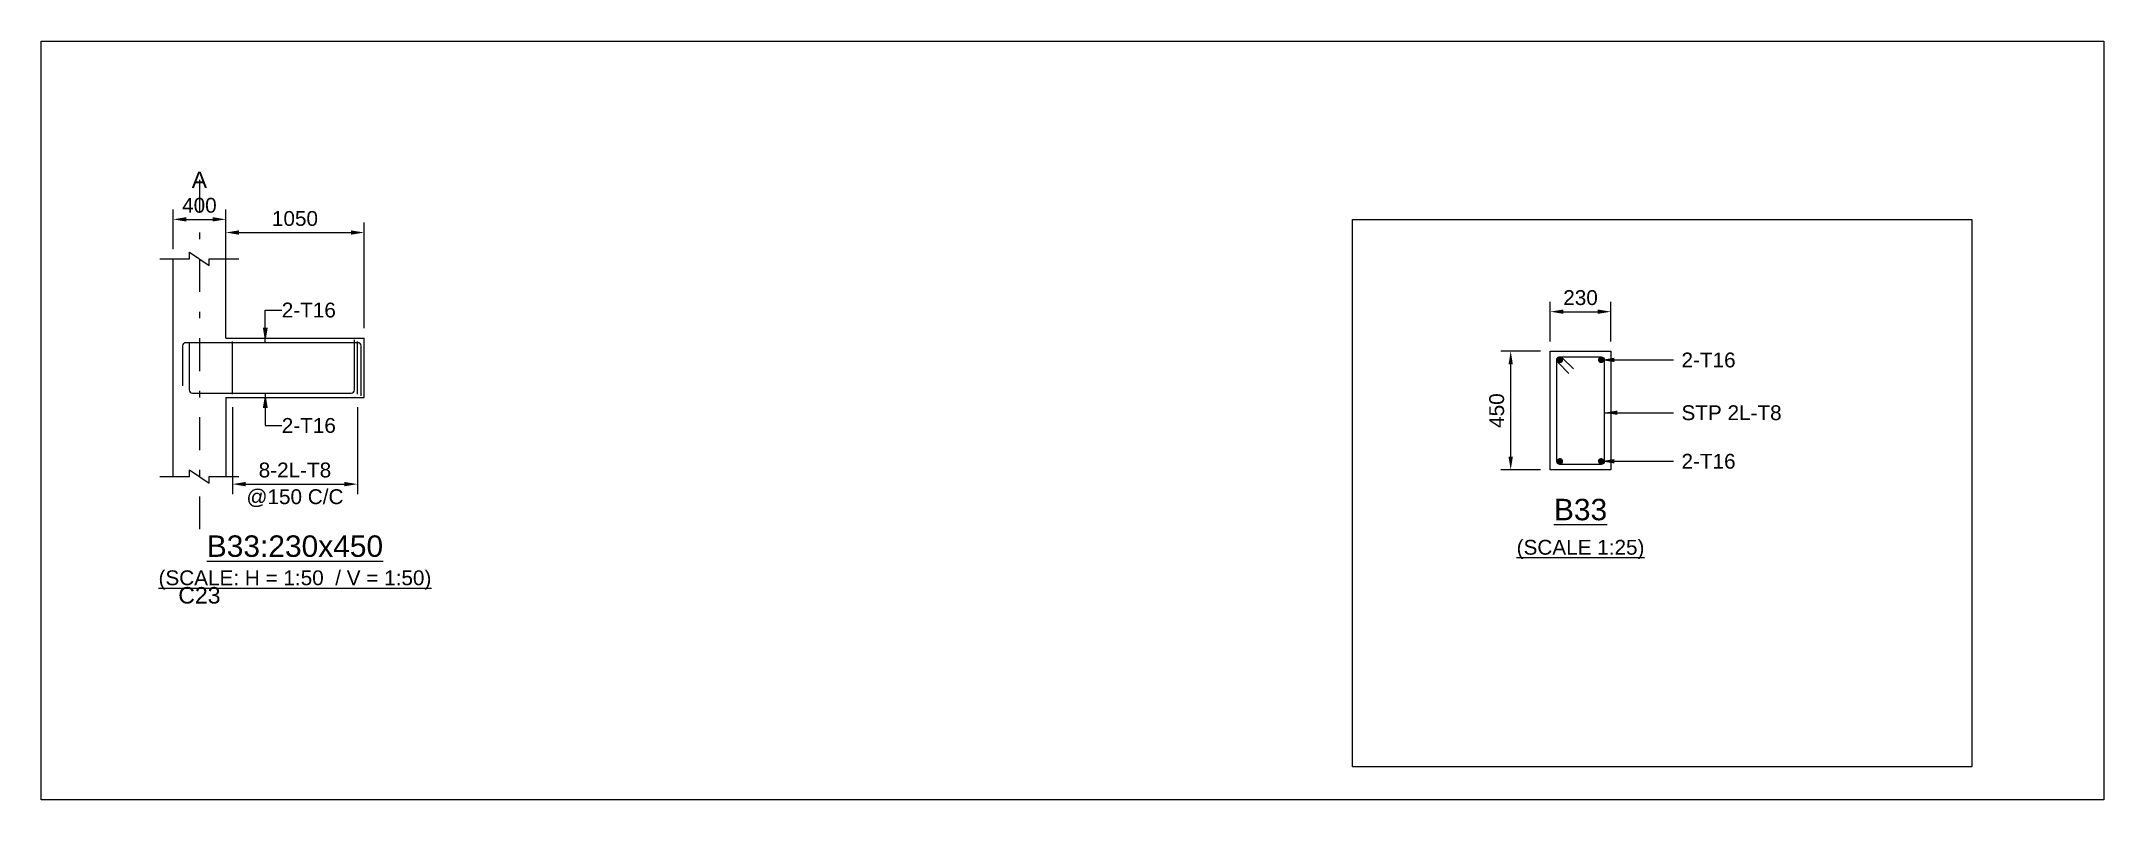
# Model space of a CAD drawing. Header units: inches. Extents: x -2000 to 143800, y -765100 to 3300.
# Drawn here: x -2000 to 29300, y -436900 to -425400 of the extents above; entities that cross this region are included whole.
import ezdxf
from ezdxf.enums import TextEntityAlignment as Align

# ---------------------------------------------------------------- set-up
doc = ezdxf.new("R2010")
doc.units = ezdxf.units.IN
doc.header["$LTSCALE"] = 1000
doc.header["$MEASUREMENT"] = 0
doc.linetypes.add('SCCenter', pattern=[1.2, 0.5, -0.3, 0.1, -0.3])
for name, color, linetype in [('Concrete Line', 2, 'Continuous'), ('Cut Line', 31, 'Continuous'), ('Dimension', 31, 'Continuous'), ('Grid', 8, 'Continuous'), ('Labels', 4, 'Continuous'), ('Labels_Support', 4, 'Continuous'), ('Link', 225, 'Continuous'), ('Reinforcement', 4, 'Continuous'), ('Schedule Border', 60, 'Continuous'), ('Text', 31, 'Continuous'), ('Text_Scale', 31, 'Continuous')]:
    doc.layers.add(name, color=color, linetype=linetype)
doc.styles.add('SC-SansSerif', font='SansSerif')
doc.styles.get("Standard").update_dxf_attribs({"font": 'txt.shx'})
doc.dimstyles.new('SCBBSDimStyl', dxfattribs={"dimtxt": 225, "dimasz": 200, "dimexe": 150, "dimexo": 150, "dimgap": 100, "dimtad": 1, "dimtoh": 1, "dimdec": 0, "dimzin": 0, "dimdsep": 46, "dimtxsty": 'SC-SansSerif', "dimcen": 0.09, "dimclrd": 8, "dimclre": 8, "dimclrt": 31, "dimadec": 0, "dimazin": 0, "dimtfac": 1, "dimtdec": 0, "dimtix": 1, "dimtofl": 0, "dimtmove": 0, "dimatfit": 3, "dimfxl": 1, "dimtolj": 1, "dimtzin": 0, "dimarcsym": 0})
doc.dimstyles.get("Standard").update_dxf_attribs({"dimtxt": 0.18, "dimasz": 225, "dimexe": 0.18, "dimexo": 0.0625, "dimgap": 0.09, "dimtad": 0, "dimtih": 1, "dimtoh": 1, "dimdec": 4, "dimzin": 0, "dimdsep": 46, "dimtxsty": 'Standard', "dimcen": 0.09, "dimadec": 0, "dimazin": 0, "dimtfac": 1, "dimtdec": 4, "dimtofl": 0, "dimtmove": 0, "dimatfit": 3, "dimfxl": 1, "dimtolj": 1, "dimtzin": 0, "dimarcsym": 0})

msp = doc.modelspace()

# ---------------------------------------------------------------- texts
at = {"layer": 'Grid', "style": 'SC-SansSerif'}
msp.add_text('A', height=250, dxfattribs=at).set_placement((400, -427500), align=Align.MIDDLE)
at = {"layer": 'Labels', "style": 'SC-SansSerif'}
msp.add_text('%%uB33', height=325, dxfattribs=at).set_placement((21360, -432500), align=Align.MIDDLE)
msp.add_text('%%uB33:230x450', height=325, dxfattribs=at).set_placement((1850, -433315), align=Align.BOTTOM_CENTER)
at = {"layer": 'Labels_Support', "style": 'SC-SansSerif'}
msp.add_text('C23', height=250, dxfattribs=at).set_placement((400, -434000), align=Align.BOTTOM_CENTER)
at = {"layer": 'Text', "style": 'SC-SansSerif'}
for s, p in [('2-T16', (1650, -429475)), ('2-T16', (22892, -430232)), ('STP 2L-T8', (22892, -431032)), ('2-T16', (1650, -431225)), ('2-T16', (22892, -431768))]:
    msp.add_text(s, height=225, dxfattribs=at).set_placement(p, align=Align.MIDDLE_LEFT)
msp.add_text('%%u(SCALE 1:25)', height=225, dxfattribs=at).set_placement((21360, -433100), align=Align.MIDDLE)
at = {"layer": 'Text_Scale', "style": 'SC-SansSerif'}
msp.add_text('%%u(SCALE: H = 1:50  / V = 1:50)', height=225, dxfattribs=at).set_placement((1850, -433715), align=Align.BOTTOM_CENTER)

# ---------------------------------------------------------------- blocks, each defined once
blk = doc.blocks.new('*D298')
at = {"color": 8, "linetype": 'ByBlock', "lineweight": -2}
for p, q in [((900, -430950), (900, -432265)), ((2800, -430950), (2800, -432265)), ((1100, -432115), (2600, -432115))]:
    blk.add_line(p, q, dxfattribs=at)
at = {"color": 8}
for points in [[(900, -432115), (1100, -432082), (1100, -432148)], [(2800, -432115), (2600, -432148), (2600, -432082)]]:
    blk.add_solid(points, dxfattribs=at)
at = {"layer": 'DEFPOINTS', "color": 31}
for p in [(900, -430800), (2800, -430800), (900, -432115)]:
    blk.add_point(p, dxfattribs=at)
at = {"color": 31, "char_height": 225, "attachment_point": 5, "style": 'SC-SansSerif'}
for s, insert in [('\\A1;8-2L-T8', (1850, -431902)), ('\\A1;@150 C/C', (1850, -432328))]:
    blk.add_mtext(s, dxfattribs=dict(at, insert=insert))
blk = doc.blocks.new('*D299')
at = {"color": 8, "linetype": 'ByBlock', "lineweight": -2}
for p, q in [((20900, -429950), (20900, -429350)), ((21820, -429950), (21820, -429350)), ((21100, -429500), (21620, -429500))]:
    blk.add_line(p, q, dxfattribs=at)
at = {"color": 8}
for points in [[(20900, -429500), (21100, -429467), (21100, -429533)], [(21820, -429500), (21620, -429533), (21620, -429467)]]:
    blk.add_solid(points, dxfattribs=at)
at = {"layer": 'DEFPOINTS', "color": 31}
for p in [(20900, -429500), (20900, -430100), (21820, -430100)]:
    blk.add_point(p, dxfattribs=at)
at = {"color": 31, "insert": (21360, -429288), "char_height": 225, "attachment_point": 5, "style": 'SC-SansSerif'}
blk.add_mtext('\\A1;230', dxfattribs=at)
blk = doc.blocks.new('*D300')
at = {"color": 8, "linetype": 'ByBlock', "lineweight": -2}
for p, q in [((20750, -430100), (20150, -430100)), ((20300, -431700), (20300, -430300)), ((20750, -431900), (20150, -431900))]:
    blk.add_line(p, q, dxfattribs=at)
at = {"color": 8}
for points in [[(20300, -430100), (20333, -430300), (20267, -430300)], [(20300, -431900), (20267, -431700), (20333, -431700)]]:
    blk.add_solid(points, dxfattribs=at)
at = {"layer": 'DEFPOINTS', "color": 31}
for p in [(20900, -430100), (20300, -431900), (20900, -431900)]:
    blk.add_point(p, dxfattribs=at)
at = {"color": 31, "insert": (20088, -431000), "char_height": 225, "attachment_point": 5, "rotation": 90, "style": 'SC-SansSerif'}
blk.add_mtext('\\A1;450', dxfattribs=at)
blk = doc.blocks.new('*D301')
at = {"color": 8, "linetype": 'ByBlock', "lineweight": -2}
for p, q in [((800, -428550), (800, -428150)), ((2900, -429750), (2900, -428150)), ((1000, -428300), (2700, -428300))]:
    blk.add_line(p, q, dxfattribs=at)
at = {"color": 8}
for points in [[(800, -428300), (1000, -428267), (1000, -428333)], [(2900, -428300), (2700, -428333), (2700, -428267)]]:
    blk.add_solid(points, dxfattribs=at)
at = {"layer": 'DEFPOINTS', "color": 31}
for p in [(800, -428300), (800, -428700), (2900, -429900)]:
    blk.add_point(p, dxfattribs=at)
at = {"color": 31, "insert": (1850, -428088), "char_height": 225, "attachment_point": 5, "style": 'SC-SansSerif'}
blk.add_mtext('\\A1;1050', dxfattribs=at)
blk = doc.blocks.new('*D302')
at = {"color": 8, "linetype": 'ByBlock', "lineweight": -2}
for p, q in [((0, -428550), (0, -427950)), ((200, -428100), (600, -428100)), ((800, -429750), (800, -427950))]:
    blk.add_line(p, q, dxfattribs=at)
at = {"color": 8}
for points in [[(0, -428100), (200, -428067), (200, -428133)], [(800, -428100), (600, -428133), (600, -428067)]]:
    blk.add_solid(points, dxfattribs=at)
at = {"layer": 'DEFPOINTS', "color": 31}
for p in [(0, -428100), (0, -428700), (800, -429900)]:
    blk.add_point(p, dxfattribs=at)
at = {"color": 31, "insert": (400, -427888), "char_height": 225, "attachment_point": 5, "style": 'SC-SansSerif'}
blk.add_mtext('\\A1;400', dxfattribs=at)

# ---------------------------------------------------------------- dimensions: what is measured, and where the dimension line sits
at = {"layer": 'Dimension'}
for base, p1, p2, text, picture, middle in [((800, -428100), (0, -428700), (800, -429900), '400', '*D302', (400, -428100)), ((2900, -428300), (800, -428700), (2900, -429900), '1050', '*D301', (1850, -428300)), ((2800, -432115), (900, -430800), (2800, -430800), '8-2L-T8\\X@150 C/C', '*D298', (1850, -432115))]:
    dim = msp.add_linear_dim(base=base, p1=p1, p2=p2, text=text, dimstyle='SCBBSDimStyl', dxfattribs=at)
    dim.commit()
    dim.dimension.update_dxf_attribs({"geometry": picture, "text_midpoint": middle})
for base, p1, p2, angle, text, picture, middle in [((21820, -429500), (20900, -430100), (21820, -430100), 0, '230', '*D299', (21360, -429500)), ((20300, -430100), (20900, -431900), (20900, -430100), 90, '450', '*D300', (20300, -431000))]:
    dim = msp.add_linear_dim(base=base, p1=p1, p2=p2, angle=angle, text=text, dimstyle='SCBBSDimStyl', override={"dimjust": 0}, dxfattribs=at)
    dim.commit()
    dim.dimension.update_dxf_attribs({"geometry": picture, "text_midpoint": middle, "dimtype": 129})

# ---------------------------------------------------------------- linework, layer by layer
at = {"layer": 'Concrete Line'}
for p, q in [((0, -432000), (0, -428700)), ((800, -429900), (800, -428700)), ((2900, -430800), (2900, -429900)), ((800, -430800), (800, -432000))]:
    msp.add_line(p, q, dxfattribs=at)
for points in [[(800, -429900), (2900, -429900)], [(800, -430800), (2900, -430800)]]:
    msp.add_lwpolyline(points, dxfattribs=at)
msp.add_lwpolyline([(20900, -430100), (21820, -430100), (21820, -431900), (20900, -431900)], close=True, dxfattribs=at)
at = {"layer": 'Cut Line'}
for points in [[(-200, -428700), (250, -428700), (250, -428600), (550, -428800), (550, -428700), (1000, -428700)], [(-200, -432000), (250, -432000), (250, -431900), (550, -432100), (550, -432000), (1000, -432000)]]:
    msp.add_lwpolyline(points, dxfattribs=at)
at = {"layer": 'Grid', "linetype": 'SCCenter'}
msp.add_line((400, -427500), (400, -432800), dxfattribs=at)
at = {"layer": 'Grid'}
msp.add_circle((400, -427500), 0, dxfattribs=at)
at = {"layer": 'Link'}
for p, q in [((900, -430750), (900, -429950)), ((2800, -430750), (2800, -429950))]:
    msp.add_line(p, q, dxfattribs=at)
msp.add_lwpolyline([(21183.8, -430435.6), (21014.1, -430265.9, -0.6681786), (21048, -430184), (21672, -430184, -0.4142136), (21720, -430232), (21720, -431768, -0.4142136), (21672, -431816), (21048, -431816, -0.4142136), (21000, -431768), (21000, -430232, -0.6681786), (21081.9, -430198.1), (21251.6, -430367.8)], format="xyb", dxfattribs=at)
at = {"layer": 'Reinforcement'}
for points in [[(148, -430626), (148, -430016, -0.4142136), (198, -429966), (2800, -429966, -0.4142136), (2850, -430016), (2850, -430775)], [(244, -429978), (244, -430684, 0.4142136), (294, -430734), (2704, -430734, 0.4142136), (2754, -430684), (2754, -429925)]]:
    msp.add_lwpolyline(points, format="xyb", dxfattribs=at)
at = {"layer": 'Reinforcement', "const_width": 48}
for points in [[(21024, -430232, 1), (21072, -430232, 1)], [(21648, -430232, 1), (21696, -430232, 1)], [(21024, -431768, 1), (21072, -431768, 1)], [(21648, -431768, 1), (21696, -431768, 1)]]:
    msp.add_lwpolyline(points, format="xyb", close=True, dxfattribs=at)
at = {"layer": 'Schedule Border'}
for points in [[(-2000, -425400), (29300, -425400), (29300, -436900), (-2000, -436900)], [(17900, -428100), (27300, -428100), (27300, -436400), (17900, -436400)]]:
    msp.add_lwpolyline(points, close=True, dxfattribs=at)

msp.set_redraw_order([(e.dxf.handle, doc.entitydb.next_handle()) for e in msp.query("TEXT MTEXT ATTDEF DIMENSION ARC_DIMENSION")])  # texts and dimensions are drawn at this point

# ---------------------------------------------------------------- leaders
at = {"layer": 'Dimension', "color": 8}
for points, dimstyle in [([(1400, -429966), (1400, -429475), (1650, -429475)], 'Standard'), ([(21672, -430232), (22172, -430232), (22772, -430232)], 'SCBBSDimStyl'), ([(1400, -430734), (1400, -431225), (1650, -431225)], 'Standard'), ([(21720, -431032), (22772, -431032)], 'SCBBSDimStyl'), ([(21672, -431768), (22172, -431768), (22772, -431768)], 'SCBBSDimStyl')]:
    msp.add_leader(points, dimstyle=dimstyle, dxfattribs=at)

doc.saveas('drawing.dxf')
